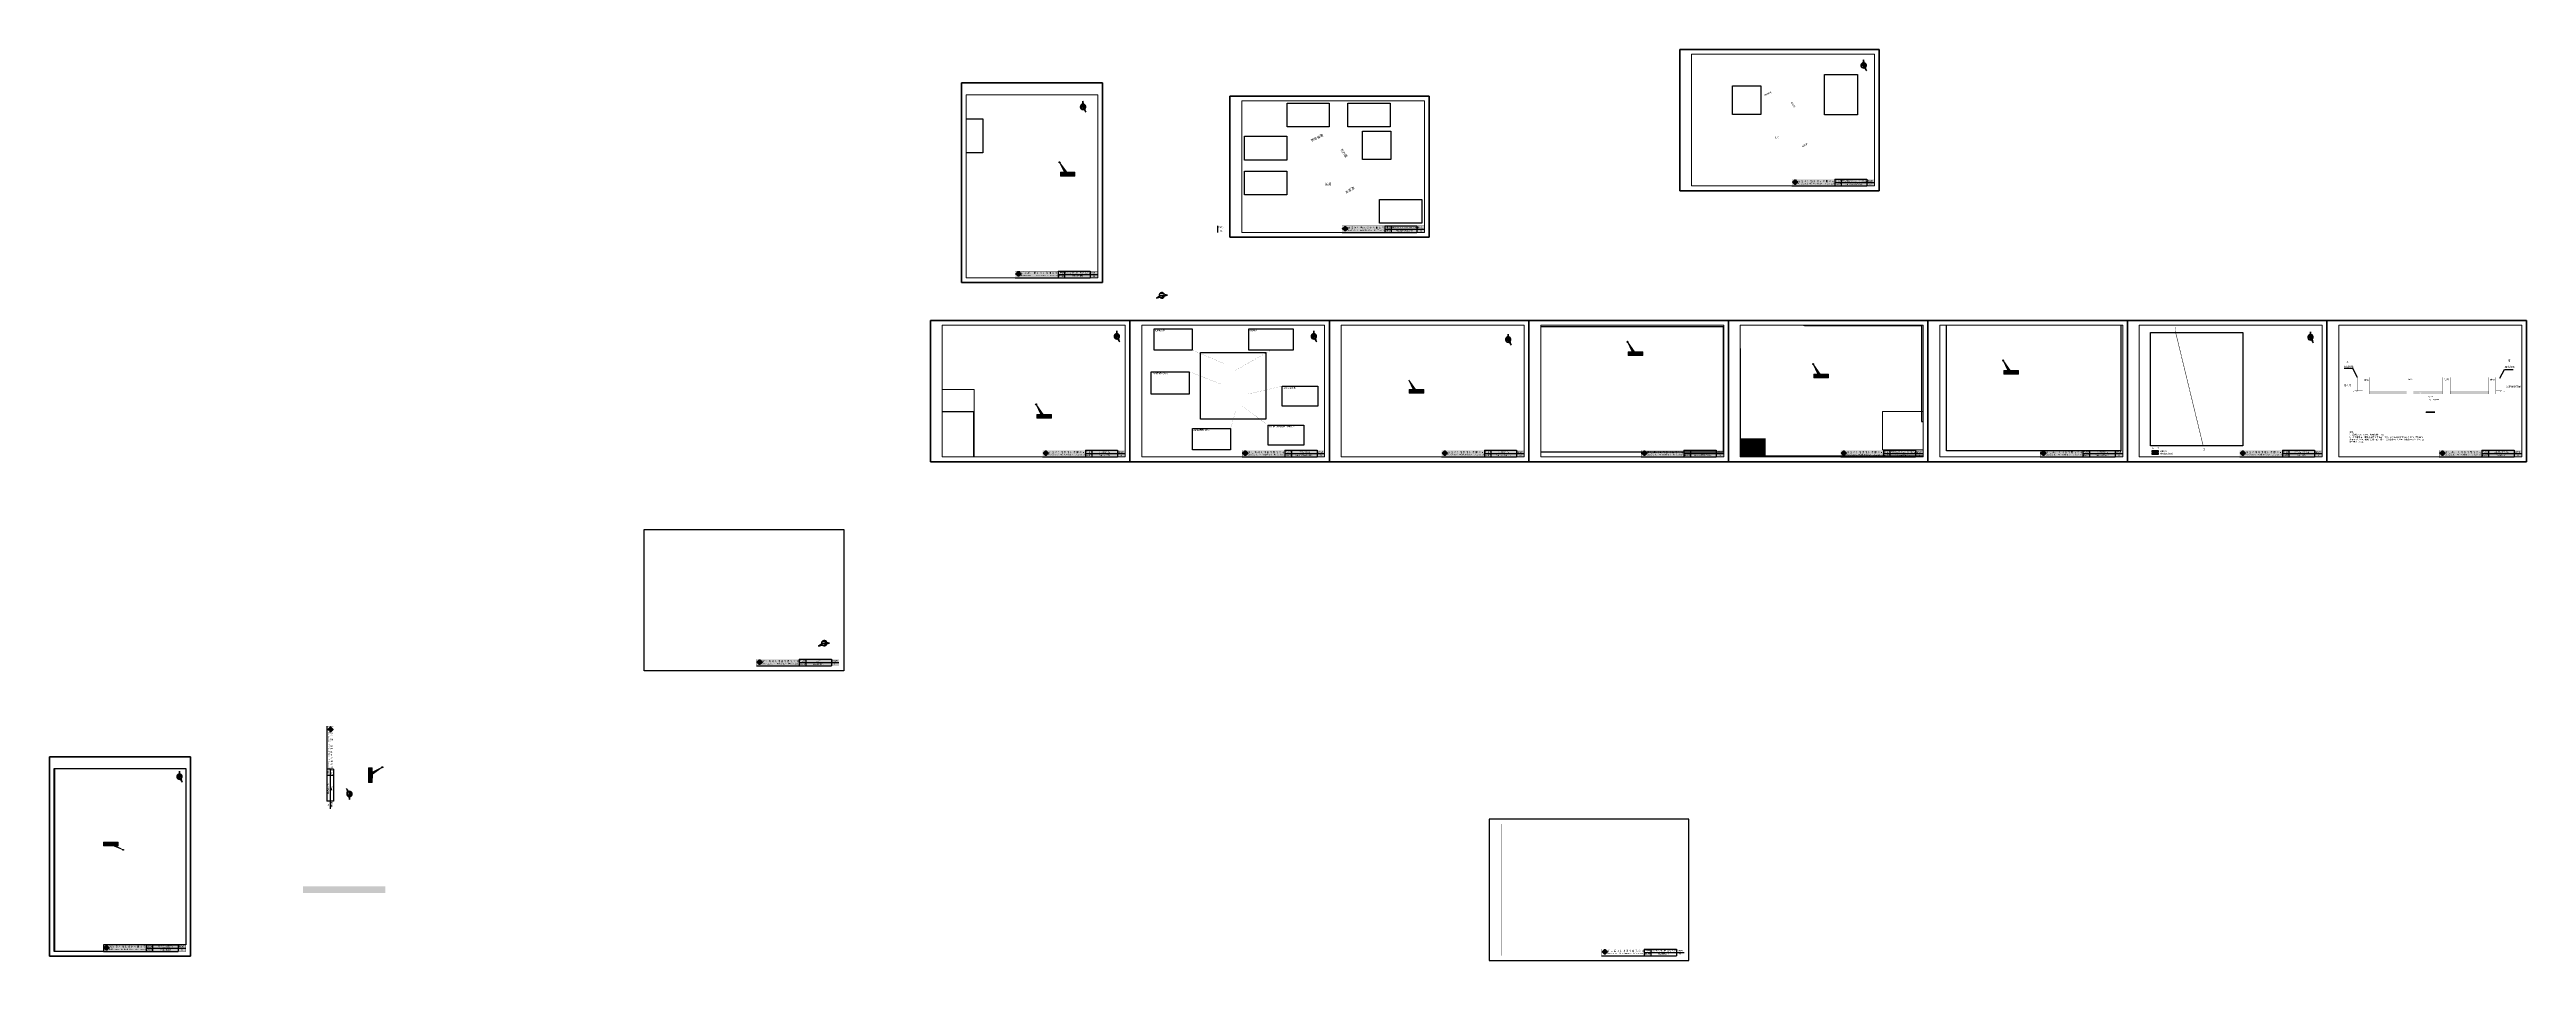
# Paper-space layout '布局1' of a CAD drawing. Header units: millimetres. Extents: x 366 to 888, y -88 to 103.
# The model-space entities are those that its viewports show. They can reach past a viewport. Long polylines and large blocks are cut down to what shows.
import ezdxf
from ezdxf.enums import TextEntityAlignment as Align

# ---------------------------------------------------------------- set-up
doc = ezdxf.new("R2010")
doc.units = ezdxf.units.MM
doc.header["$LTSCALE"] = 10
for name, color, linetype in [('DIM_SYMB', 3, 'Continuous'), ('G-图框', 93, 'Continuous'), ('单元用地范围', 1, 'Continuous'), ('标准图框-桐乡水利', 7, 'Continuous'), ('标准图框-禹川', 7, 'Continuous'), ('水保', 7, 'Continuous'), ('红线层', 1, 'Continuous'), ('高架', 7, 'Continuous')]:
    doc.layers.add(name, color=color, linetype=linetype)
doc.layers.add('PUB_TEXT', color=7, linetype='Continuous', lineweight=15)
doc.layers.add('不打印', color=7, linetype='Continuous', plot=False)
doc.styles.add('-仿宋_GB2312', font='仿宋_GB2312.ttf', dxfattribs={"width": 0.8})
doc.styles.add('_TCH_DIM', font='SIMPLEX', dxfattribs={"bigfont": 'GBCBIG'})
doc.styles.add('HT', font='')
doc.styles.get("Standard").update_dxf_attribs({"font": 'arial.ttf'})
doc.styles.add('仿宋', font='仿宋_GB2312.ttf', dxfattribs={"width": 0.7})
doc.styles.add('图框-仿宋-宽体', font='')
doc.styles.get('HT').set_extended_font_data('SimHei')
doc.styles.get('图框-仿宋-宽体').set_extended_font_data('FangSong')
picture_1 = doc.add_image_def('image10.jpg', size_in_pixel=(4000, 2250))
picture_2 = doc.add_image_def('image11.jpg', size_in_pixel=(4000, 2250))
picture_3 = doc.add_image_def('image12.png', size_in_pixel=(1688, 932))
picture_4 = doc.add_image_def('image13.jpg', size_in_pixel=(4000, 2250))
picture_5 = doc.add_image_def('image14.jpg', size_in_pixel=(4000, 2250))
picture_6 = doc.add_image_def('image15.png', size_in_pixel=(660, 371))
picture_7 = doc.add_image_def('image16.png', size_in_pixel=(1369, 770))
picture_8 = doc.add_image_def('image17.png', size_in_pixel=(660, 371))
picture_9 = doc.add_image_def('image18.png', size_in_pixel=(660, 371))
picture_10 = doc.add_image_def('image19.png', size_in_pixel=(660, 371))
picture_11 = doc.add_image_def('image20.png', size_in_pixel=(1369, 770))
picture_12 = doc.add_image_def('image1.jpg', size_in_pixel=(3307, 2339))
picture_13 = doc.add_image_def('image3.jpg', size_in_pixel=(5106, 3512))
picture_14 = doc.add_image_def('image4.png', size_in_pixel=(1584, 2258))
picture_15 = doc.add_image_def('image5.png', size_in_pixel=(9925, 7017))
picture_16 = doc.add_image_def('image6.png', size_in_pixel=(9925, 7017))
picture_17 = doc.add_image_def('image8.png', size_in_pixel=(899, 909))
picture_18 = doc.add_image_def('image9.png', size_in_pixel=(638, 783))

# ---------------------------------------------------------------- blocks, each defined once
blk = doc.blocks.new('A$C43BB4A67')
at = {"layer": 'G-图框', "color": 7}
for p, q in [((7968, 33053), (3035, 11903)), ((13568, 12070), (7968, 33053)), ((8294, 12476), (7968, 33053)), ((8294, 12476), (16720, 260)), ((16720, 260), (13943, 10666))]:
    blk.add_line(p, q, dxfattribs=at)
for major_axis, start_param, end_param in [((8228, 248), 1.81790632, 7.57815959), ((7817, 234), 1.84754985, 7.5489243), ((6994, 211), 1.91875671, 7.47725146)]:
    blk.add_ellipse((8229, 16592), major_axis=major_axis, ratio=0.99999999, start_param=start_param, end_param=end_param, dxfattribs=at)
blk = doc.blocks.new('A$C7AC97F6F')
at = {"true_color": 0x00397b}
blk.add_hatch(color=156, dxfattribs=at).paths.add_polyline_path([(19, 29), (15, 29), (0, 15), (0, 14), (15, 0), (19, 0), (24, 5), (24, 5), (18, 5), (17, 4), (16, 4), (6, 14), (6, 15), (16, 25), (17, 25), (18, 24), (24, 24), (24, 24)])
at = {"true_color": 0xfaa936}
h = blk.add_hatch(color=40, dxfattribs=at)
h.paths.add_polyline_path([(26, 22), (13, 22), (12, 21), (18, 21), (19, 21), (19, 20), (12, 20), (12, 19), (12, 16), (12, 16), (19, 16), (19, 14), (12, 14), (12, 14), (12, 8), (13, 7), (13, 13), (13, 13), (19, 13), (19, 11), (15, 11), (15, 11), (15, 10), (15, 10), (23, 10), (23, 9), (23, 9), (23, 9), (24, 9), (24, 12), (23, 12), (23, 12), (23, 12), (23, 11), (20, 11), (20, 13), (25, 13), (25, 13), (25, 7), (25, 7), (26, 7), (34, 14), (34, 15)])
h.paths.add_polyline_path([(26, 21), (32, 15), (32, 14), (26, 8), (26, 14), (26, 14), (20, 14), (20, 16), (26, 16), (26, 16), (26, 19), (26, 20), (20, 20), (20, 21), (20, 21)], flags=16)
h.paths.add_polyline_path([(25, 19), (25, 18), (25, 17), (25, 17), (20, 17), (20, 19)], flags=16)
h.paths.add_polyline_path([(19, 19), (19, 17), (13, 17), (13, 17), (13, 18), (13, 19)], flags=16)
at = {"color": 156, "true_color": 0x00397b}
blk.add_lwpolyline([(19, 29), (24, 24), (24, 24), (18, 24), (17, 25), (16, 25), (6, 15), (6, 14), (16, 4), (17, 4), (18, 5), (24, 5), (24, 5), (19, 0), (15, 0), (0, 14), (0, 15), (15, 29)], close=True, dxfattribs=at)
at = {"color": 40, "true_color": 0xfaa936}
for points in [[(12, 8), (12, 14), (12, 14), (19, 14), (19, 16), (12, 16), (12, 16), (12, 19), (12, 20), (19, 20), (19, 21), (18, 21), (12, 21)], [(13, 7), (13, 13), (13, 13), (19, 13), (19, 11), (15, 11), (15, 11), (15, 10), (15, 10), (23, 10), (23, 9), (23, 9), (23, 9), (24, 9), (24, 12), (23, 12), (23, 12), (23, 12), (23, 11), (20, 11), (20, 13), (25, 13), (25, 13), (25, 7), (25, 7), (26, 7), (34, 14), (34, 15), (26, 22), (13, 22)]]:
    blk.add_lwpolyline(points, dxfattribs=at)
for points in [[(13, 17), (13, 18), (13, 19), (19, 19), (19, 17), (13, 17)], [(26, 16), (26, 16), (20, 16), (20, 14), (26, 14), (26, 14), (26, 8), (32, 14), (32, 15), (26, 21), (20, 21), (20, 21), (20, 20), (26, 20), (26, 19)], [(25, 17), (25, 18), (25, 19), (20, 19), (20, 17), (25, 17)]]:
    blk.add_lwpolyline(points, close=True, dxfattribs=at)

msp = doc.modelspace()

# ---------------------------------------------------------------- hatches: boundary and pattern name
at = {"layer": '标准图框-禹川', "true_color": 0xffffff}
h = msp.add_hatch(color=7, dxfattribs=at)
h.dxf.hatch_style = 1
h.paths.add_polyline_path([(3712.26, 2193.5), (3889.73, 2193.5), (3889.73, 2094.36), (3712.26, 2094.36)])
at = {"layer": '标准图框-禹川', "true_color": 0x000000}
h = msp.add_hatch(dxfattribs=at)
h.set_pattern_fill('AR-CONC', color=18, scale=100)
h.set_pattern_definition([(50, (14.58, -6542.05), (182.1847, -15.9391), [19.05, -209.55]), (355, (14.58, -6542.05), (-35.2428, 191.0566), [15.24, -167.64]), (100.451, (29.76, -6543.38), (146.9425, 175.1167), [16.19, -178.09]), (46.1842, (14.58, -6491.25), (271.079, -42.0423), [28.575, -314.325]), (96.6356, (37.17, -6494.75), (237.4042, 247.4256), [24.285, -267.135]), (351.184, (14.58, -6491.25), (237.4046, 247.425), [22.86, -251.46]), (21, (39.98, -6503.95), (151.6149, -102.2655), [19.05, -209.55]), (326, (39.98, -6503.95), (61.802, 184.188), [15.24, -167.64]), (71.4514, (52.62, -6512.47), (213.4165, 81.9229), [16.19, -178.09]), (37.5, (14.58, -6542.05), (3.0886, 84.55504), [0, -165.608, 0, -170.18, 0, -168.275]), (7.5, (14.58, -6542.05), (66.81966, 100.18057), [0, -97.028, 0, -161.798, 0, -64.135]), (327.5, (-42.06, -6542.05), (135.5906, -5.72874), [0, -63.5, 0, -198.12, 0, -262.89]), (317.5, (-67.46, -6542.05), (148.1292, 25.4265), [0, -82.55, 0, -131.572, 0, -186.69])])
h.paths.add_polyline_path([(24041.16, -10034.08), (20129.16, -10034.08), (20129.16, -10334.08), (24041.16, -10334.08)])
h.paths.add_polyline_path([(27816.16, -10034.08), (24737.16, -10034.08), (24737.16, -10334.08), (25475.63, -10334.08), (25355.63, -10214.08), (25595.63, -10214.08), (25475.63, -10334.08), (27816.16, -10334.08)])
h.paths.add_polyline_path([(32695.16, -10034.08), (28623.16, -10034.08), (28623.16, -10334.08), (32695.16, -10334.08)])
h.paths.add_polyline_path([(25331.48, -10201.83), (25646.98, -10201.83), (25646.98, -10023.33), (25331.48, -10023.33)], flags=9)

# ---------------------------------------------------------------- linework, layer by layer
at = {"layer": '水保', "color": 1}
for points in [[(18865.16, -8589.08), (18371.48, -7661.24), (17460.44, -7649.72)], [(33855.16, -8689.14), (34348.84, -7761.3), (35259.88, -7749.78)]]:
    msp.add_lwpolyline(points, dxfattribs=at)
at = {"layer": '水保', "color": 1, "lineweight": -3, "const_width": 15}
for points in [[(18865.16, -10034.08), (18865.16, -8589.08)], [(33855.16, -10034.08), (33855.16, -8689.14)]]:
    msp.add_lwpolyline(points, dxfattribs=at)
at = {"layer": '水保', "color": 18, "lineweight": -3, "true_color": 0x000000, "const_width": 15}
for points in [[(19405.16, -10334.08), (19405.16, -8589.08)], [(20129.16, -10334.08), (20129.16, -8589.08)], [(24041.16, -10334.08), (24041.16, -8589.08)], [(24737.16, -10334.08), (24737.16, -8589.08)], [(27816.16, -10334.08), (27816.16, -8589.08)], [(28623.16, -10334.08), (28623.16, -8589.08)], [(32695.16, -10334.08), (32695.16, -8589.08)], [(33418.16, -10334.08), (33418.16, -8589.08)]]:
    msp.add_lwpolyline(points, dxfattribs=at)
at = {"layer": '水保', "color": 6, "const_width": 10}
for points in [[(18561.53, -9934.08), (19405.16, -9934.08)], [(33418.16, -9934.08), (34060.5, -9934.08)]]:
    msp.add_lwpolyline(points, dxfattribs=at)
at = {"layer": '水保', "color": 18, "true_color": 0x000000, "const_width": 10}
for points in [[(19405.16, -9994.08), (20129.16, -9994.08)], [(24041.16, -9994.08), (24737.16, -9994.08)], [(27816.16, -9994.08), (28623.16, -9994.08)], [(32695.16, -9994.08), (33418.16, -9994.08)], [(18865.16, -10034.08), (18217.08, -10094.08)], [(33855.16, -10034.08), (34505.33, -10094.08)], [(17717.9, -10094.08), (18217.08, -10094.08)], [(34505.33, -10094.08), (35222.71, -10094.08)]]:
    msp.add_lwpolyline(points, dxfattribs=at)
at = {"layer": '水保', "color": 3, "const_width": 10}
for points in [[(18865.16, -10034.08), (19405.16, -10034.08)], [(20129.16, -10034.08), (24041.16, -10034.08)], [(24737.16, -10034.08), (27816.16, -10034.08)], [(28623.16, -10034.08), (32695.16, -10034.08)], [(33418.16, -10034.08), (33855.16, -10034.08)]]:
    msp.add_lwpolyline(points, dxfattribs=at)
at = {"layer": '水保', "color": 5, "const_width": 10}
for points in [[(19405.16, -11074.08), (19405.16, -10334.08)], [(19405.16, -10334.08), (33418.16, -10334.08)], [(33418.16, -11074.08), (33418.16, -10334.08)], [(19405.16, -11074.08), (33418.16, -11074.08)]]:
    msp.add_lwpolyline(points, dxfattribs=at)

# ---------------------------------------------------------------- texts
at = {"layer": '水保', "color": 1, "char_height": 180, "width": 1480.4878, "attachment_point": 1, "rotation": 359.25163, "style": '_TCH_DIM'}
for s, insert in [('{\\fFangSong_GB2312|b0|i0|c134|p49;南}', (34701.25, -6731.35)), ('{\\fFangSong_GB2312|b0|i0|c134|p49;北}', (17679.96, -6893.3)), ('{\\fFangSong_GB2312|b0|i0|c134|p49;用地红线}', (17453.48, -7354.04)), ('{\\fFangSong_GB2312|b0|i0|c134|p49;用地红线}', (34365.35, -7397.37))]:
    msp.add_mtext(s, dxfattribs=dict(at, insert=insert))
at = {"layer": '水保', "color": 0, "style": '_TCH_DIM'}
for s, insert, char_height, attachment_point, rotation in [('{\\fFangSong_GB2312|b0|i0|c134|p49;住宅}', (27984, -8734.92), 180, 1, 359.25163), ('{\\fFangSong_GB2312|b0|i0|c134|p49;住宅}', (24159.35, -8743.2), 180, 1, 359.25163), ('{\\fFangSong_GB2312|b0|i0|c134|p49;住宅}', (32809.99, -8745.1), 180, 1, 359.25163), ('{\\fFangSong_GB2312|b0|i0|c134|p49;住宅}', (19552.38, -8778.05), 180, 1, 359.25163), ('{\\fFangSong_GB2312|b0|i0|c134|p49;胜利路}', (17431.08, -9326), 180, 1, 359.25163), ('{\\fFangSong_GB2312|b0|i0|c134|p49;沈家桥港河岸}', (34511.98, -9467.83), 180, 1, 359.25163), ('{\\fFangSong_GB2312|b1|i0|c134|p49;地下车库}', (26792.27, -10578.29), 90, 3, 0.74837), ('{\\fFangSong_GB2312|b0|i0|c134|p49;地下一层底板标高}', (27458.35, -10881.99), 90, 3, 0.74837)]:
    msp.add_mtext(s, dxfattribs=dict(at, insert=insert, char_height=char_height, attachment_point=attachment_point, rotation=rotation))

# ---------------------------------------------------------------- pictures from other files: only their frames are drawn
image = msp.add_image(picture_12, insert=(3175.66, 1655.5), size_in_units=(503.99, 356.46))
image.set_boundary_path([(131.14, 86.68), (3177.3, 2148.83)])
at = {"layer": '标准图框-禹川'}
image = msp.add_image(picture_16, insert=(3734.66, 2110.6), size_in_units=(760.46, 537.64), dxfattribs=at)
image.set_boundary_path([(3909.96, 480.18), (9562.9, 480.18), (9562.9, 5123.03), (9681.28, 5123.03), (9681.28, 6802.14), (1855.14, 6802.14), (1855.14, 5979.92), (815.52, 5979.92), (815.52, 1599.3), (727.8, 1599.3), (727.8, 457.95), (3603.86, 457.95), (3909.96, 480.18)])
image = msp.add_image(picture_15, insert=(4025.36, 1684.16), size_in_units=(336.11, 237.63), dxfattribs=at)
image.set_boundary_path([(3956.56, 473.3), (9674.2, 473.3), (9674.2, 6814.3), (932.8, 6814.3), (932.8, 428.4), (3956.56, 473.3)])
image = msp.add_image(picture_13, insert=(2765.56, 1691.33), size_in_units=(308.43, 212.14), dxfattribs=at)
image.dxf.flags = 7
image = msp.add_image(picture_14, insert=(2462.56, 1672), size_in_units=(37.1, 52.88), rotation=0, dxfattribs=at)
image.dxf.flags = 7
at = {"layer": '标准图框-禹川', "color": 18, "true_color": 0x000000}
image = msp.add_image(picture_18, insert=(3618.06, 971.74), size_in_units=(228.26, 280.14), dxfattribs=at)
image.dxf.flags = 7
image = msp.add_image(picture_17, insert=(2980.35, 974.52), size_in_units=(195.97, 198.15), dxfattribs=at)
image.dxf.flags = 7

psp = doc.layouts.new('布局1')

# ---------------------------------------------------------------- hatches: boundary and pattern name
for points in [[(579.27, 76.57), (579.27, 77.36), (580.11, 77.36), (579.1, 79.46), (580.6, 77.36), (582.32, 77.36), (582.32, 76.57)], [(698.81, 38.81), (698.81, 39.59), (699.66, 39.59), (698.65, 41.69), (700.14, 39.6), (701.87, 39.59), (701.87, 38.81)], [(737.89, 34.13), (737.89, 34.91), (738.74, 34.92), (737.73, 37.01), (739.22, 34.92), (740.94, 34.91), (740.94, 34.13)], [(777.9, 34.89), (777.9, 35.68), (778.74, 35.68), (777.73, 37.77), (779.22, 35.68), (780.95, 35.68), (780.95, 34.89)], [(652.71, 30.88), (652.71, 31.66), (653.55, 31.66), (652.64, 33.63), (654.03, 31.67), (655.76, 31.66), (655.76, 30.88)], [(574.32, 25.66), (574.32, 26.44), (575.17, 26.44), (574.16, 28.54), (575.65, 26.44), (577.38, 26.44), (577.38, 25.66)], [(433.64, -47.96), (434.42, -47.96), (434.42, -48.81), (436.52, -47.8), (434.43, -49.29), (434.42, -51.01), (433.64, -51.01)], [(377.86, -64.34), (377.86, -63.55), (378.7, -63.55), (378.94, -63.55), (379.18, -63.55), (380.91, -63.55), (380.91, -64.34), (380.4, -64.34), (381.96, -65.18), (379.88, -64.34)]]:
    psp.add_hatch(color=2).paths.add_polyline_path(points)
at = {"true_color": 0xffffff}
h = psp.add_hatch(color=7, dxfattribs=at)
h.dxf.hatch_style = 1
h.paths.add_polyline_path([(733.28, 75.89), (750.65, 75.89), (750.65, 74.49), (733.28, 74.49)])
h = psp.add_hatch(color=7, dxfattribs=at)
h.dxf.hatch_style = 1
h.paths.add_polyline_path([(638.56, 66.1), (655.93, 66.1), (655.93, 64.7), (638.56, 64.7)])
h = psp.add_hatch(color=7, dxfattribs=at)
h.dxf.hatch_style = 1
h.paths.add_polyline_path([(569.77, 56.58), (587.14, 56.58), (587.14, 55.18), (569.77, 55.18)])
h = psp.add_hatch(color=7, dxfattribs=at)
h.dxf.hatch_style = 1
h.paths.add_polyline_path([(575.53, 18.87), (592.9, 18.87), (592.9, 17.47), (575.53, 17.47)])
h = psp.add_hatch(color=7, dxfattribs=at)
h.dxf.hatch_style = 1
h.paths.add_polyline_path([(617.53, 18.87), (634.9, 18.87), (634.9, 17.47), (617.53, 17.47)])
h = psp.add_hatch(color=7, dxfattribs=at)
h.dxf.hatch_style = 1
h.paths.add_polyline_path([(659.53, 18.87), (676.9, 18.87), (676.9, 17.47), (659.53, 17.47)])
h = psp.add_hatch(color=7, dxfattribs=at)
h.dxf.hatch_style = 1
h.paths.add_polyline_path([(701.53, 18.87), (718.9, 18.87), (718.9, 17.47), (701.53, 17.47)])
h = psp.add_hatch(color=7, dxfattribs=at)
h.dxf.hatch_style = 1
h.paths.add_polyline_path([(743.53, 18.87), (760.9, 18.87), (760.9, 17.47), (743.53, 17.47)])
h = psp.add_hatch(color=7, dxfattribs=at)
h.dxf.hatch_style = 1
h.paths.add_polyline_path([(785.53, 18.87), (802.9, 18.87), (802.9, 17.47), (785.53, 17.47)])
h = psp.add_hatch(color=7, dxfattribs=at)
h.dxf.hatch_style = 1
h.paths.add_polyline_path([(827.53, 18.87), (844.9, 18.87), (844.9, 17.47), (827.53, 17.47)])
h = psp.add_hatch(color=7, dxfattribs=at)
h.dxf.hatch_style = 1
h.paths.add_polyline_path([(869.53, 18.87), (886.9, 18.87), (886.9, 17.47), (869.53, 17.47)])
h = psp.add_hatch(color=7, dxfattribs=at)
h.dxf.hatch_style = 1
h.paths.add_polyline_path([(515.29, -25.1), (532.66, -25.1), (532.66, -26.5), (515.29, -26.5)])
h = psp.add_hatch(color=7, dxfattribs=at)
h.dxf.hatch_style = 1
h.paths.add_polyline_path([(419.8, -72.88), (437.17, -72.88), (437.17, -74.28), (419.8, -74.28)])
h = psp.add_hatch(color=7, dxfattribs=at)
h.dxf.hatch_style = 1
h.paths.add_polyline_path([(377.8, -85.18), (395.17, -85.18), (395.17, -86.58), (377.8, -86.58)])
at = {"layer": '高架'}
h = psp.add_hatch(color=6, dxfattribs=at)
edge = h.paths.add_edge_path()
edge.add_arc((579.1, 79.46), 0.113, 0, 360)
h = psp.add_hatch(color=6, dxfattribs=at)
edge = h.paths.add_edge_path()
edge.add_arc((698.65, 41.69), 0.113, 0, 360)
h = psp.add_hatch(color=6, dxfattribs=at)
edge = h.paths.add_edge_path()
edge.add_arc((737.73, 37.01), 0.113, 0, 360)
h = psp.add_hatch(color=6, dxfattribs=at)
edge = h.paths.add_edge_path()
edge.add_arc((777.73, 37.77), 0.113, 0, 360)
h = psp.add_hatch(color=6, dxfattribs=at)
edge = h.paths.add_edge_path()
edge.add_arc((574.16, 28.54), 0.113, 0, 360)
h = psp.add_hatch(color=6, dxfattribs=at)
edge = h.paths.add_edge_path()
edge.add_arc((436.52, -47.8), 0.113, 0, 360)
h = psp.add_hatch(color=6, dxfattribs=at)
edge = h.paths.add_edge_path()
edge.add_arc((381.96, -65.18), 0.0908, 0, 360)

# ---------------------------------------------------------------- linework, layer by layer
at = {"color": 1, "lineweight": 20}
for points in [[(579.27, 76.57), (579.27, 77.36), (580.11, 77.36), (579.1, 79.46), (580.6, 77.36), (582.32, 77.36), (582.32, 76.57), (579.27, 76.57)], [(698.81, 38.81), (698.81, 39.59), (699.66, 39.59), (698.65, 41.69), (700.14, 39.6), (701.87, 39.59), (701.87, 38.81), (698.81, 38.81)], [(737.89, 34.13), (737.89, 34.91), (738.74, 34.92), (737.73, 37.01), (739.22, 34.92), (740.94, 34.91), (740.94, 34.13), (737.89, 34.13)], [(777.9, 34.89), (777.9, 35.68), (778.74, 35.68), (777.73, 37.77), (779.22, 35.68), (780.95, 35.68), (780.95, 34.89), (777.9, 34.89)], [(652.71, 30.88), (652.71, 31.66), (653.55, 31.66), (652.64, 33.63), (654.03, 31.67), (655.76, 31.66), (655.76, 30.88), (652.71, 30.88)], [(574.32, 25.66), (574.32, 26.44), (575.17, 26.44), (574.16, 28.54), (575.65, 26.44), (577.38, 26.44), (577.38, 25.66), (574.32, 25.66)], [(433.64, -47.96), (434.42, -47.96), (434.42, -48.81), (436.52, -47.8), (434.43, -49.29), (434.42, -51.01), (433.64, -51.01), (433.64, -47.96)], [(377.86, -64.34), (377.86, -63.55), (378.7, -63.55), (379.18, -63.55), (380.91, -63.55), (380.91, -64.34), (379.88, -64.34), (381.96, -65.18), (380.4, -64.34), (377.86, -64.34)]]:
    psp.add_lwpolyline(points, close=True, dxfattribs=at)
at = {"layer": 'DIM_SYMB', "color": 18, "true_color": 0x000000, "const_width": 0.07}
psp.add_lwpolyline([(866.75, 27.01), (868.64, 27.01)], dxfattribs=at)
at = {"layer": 'DIM_SYMB', "color": 18, "true_color": 0x000000}
psp.add_lwpolyline([(866.75, 26.87), (868.64, 26.87)], dxfattribs=at)
at = {"layer": '不打印'}
for points in [[(709.65, 73.49), (751.65, 73.49), (751.65, 103.19), (709.65, 103.19), (709.65, 73.49)], [(614.93, 63.7), (656.93, 63.7), (656.93, 93.4), (614.93, 93.4), (614.93, 63.7)], [(593.9, 16.47), (635.9, 16.47), (635.9, 46.17), (593.9, 46.17), (593.9, 16.47)], [(635.9, 16.47), (677.9, 16.47), (677.9, 46.17), (635.9, 46.17), (635.9, 16.47)], [(677.9, 16.47), (719.9, 16.47), (719.9, 46.17), (677.9, 46.17), (677.9, 16.47)], [(719.9, 16.47), (761.9, 16.47), (761.9, 46.17), (719.9, 46.17), (719.9, 16.47)], [(761.9, 16.47), (803.9, 16.47), (803.9, 46.17), (761.9, 46.17), (761.9, 16.47)], [(803.9, 16.47), (845.9, 16.47), (845.9, 46.17), (803.9, 46.17), (803.9, 16.47)], [(845.9, 16.47), (887.9, 16.47), (887.9, 46.17), (845.9, 46.17), (845.9, 16.47)]]:
    psp.add_lwpolyline(points, dxfattribs=at)
for points in [[(709.65, 73.49), (751.65, 73.49), (751.65, 103.19), (709.65, 103.19), (709.65, 73.49)], [(558.44, 96.18), (558.44, 54.18), (588.14, 54.18), (588.14, 96.18), (558.44, 96.18)], [(614.93, 63.7), (656.93, 63.7), (656.93, 93.4), (614.93, 93.4), (614.93, 63.7)], [(551.9, 16.47), (593.9, 16.47), (593.9, 46.17), (551.9, 46.17), (551.9, 16.47)], [(593.9, 16.47), (635.9, 16.47), (635.9, 46.17), (593.9, 46.17), (593.9, 16.47)], [(635.9, 16.47), (677.9, 16.47), (677.9, 46.17), (635.9, 46.17), (635.9, 16.47)], [(677.9, 16.47), (719.9, 16.47), (719.9, 46.17), (677.9, 46.17), (677.9, 16.47)], [(719.9, 16.47), (761.9, 16.47), (761.9, 46.17), (719.9, 46.17), (719.9, 16.47)], [(761.9, 16.47), (803.9, 16.47), (803.9, 46.17), (761.9, 46.17), (761.9, 16.47)], [(803.9, 16.47), (845.9, 16.47), (845.9, 46.17), (803.9, 46.17), (803.9, 16.47)], [(845.9, 16.47), (887.9, 16.47), (887.9, 46.17), (845.9, 46.17), (845.9, 16.47)], [(366.47, -45.58), (366.47, -87.58), (396.17, -87.58), (396.17, -45.58), (366.47, -45.58)], [(669.55, -88.45), (711.55, -88.45), (711.55, -58.75), (669.55, -58.75), (669.55, -88.45)]]:
    psp.add_lwpolyline(points, close=True, dxfattribs=at)
at = {"layer": '不打印', "color": 18, "true_color": 0x000000}
for points in [[(709.65, 103.19), (751.65, 103.19), (751.65, 73.49), (709.65, 73.49)], [(588.14, 96.18), (588.14, 54.18), (558.44, 54.18), (558.44, 96.18)], [(614.93, 93.4), (656.93, 93.4), (656.93, 63.7), (614.93, 63.7)], [(551.9, 46.17), (593.9, 46.17), (593.9, 16.47), (551.9, 16.47)], [(593.9, 46.17), (635.9, 46.17), (635.9, 16.47), (593.9, 16.47)], [(635.9, 46.17), (677.9, 46.17), (677.9, 16.47), (635.9, 16.47)], [(677.9, 46.17), (719.9, 46.17), (719.9, 16.47), (677.9, 16.47)], [(719.9, 46.17), (761.9, 46.17), (761.9, 16.47), (719.9, 16.47)], [(761.9, 46.17), (803.9, 46.17), (803.9, 16.47), (761.9, 16.47)], [(803.9, 46.17), (845.9, 46.17), (845.9, 16.47), (803.9, 16.47)], [(845.9, 46.17), (887.9, 46.17), (887.9, 16.47), (845.9, 16.47)], [(491.66, 2.2), (533.66, 2.2), (533.66, -27.5), (491.66, -27.5)], [(396.17, -45.58), (396.17, -87.58), (366.47, -87.58), (366.47, -45.58)]]:
    psp.add_lwpolyline(points, close=True, dxfattribs=at)
at = {"layer": '单元用地范围', "linetype": 'Continuous', "ltscale": 0.00025, "const_width": 0.1}
psp.add_lwpolyline([(809.07, 18.66), (810.37, 18.66)], dxfattribs=at)
at = {"layer": '标准图框-桐乡水利', "const_width": 0.06}
for points in [[(712.15, 74.49), (750.65, 74.49), (750.65, 102.19), (712.15, 102.19)], [(559.44, 93.68), (559.44, 55.18), (587.14, 55.18), (587.14, 93.68)], [(617.43, 64.7), (655.93, 64.7), (655.93, 92.4), (617.43, 92.4)], [(554.4, 17.47), (592.9, 17.47), (592.9, 45.17), (554.4, 45.17)], [(596.4, 17.47), (634.9, 17.47), (634.9, 45.17), (596.4, 45.17)], [(638.4, 17.47), (676.9, 17.47), (676.9, 45.17), (638.4, 45.17)], [(680.4, 17.47), (718.9, 17.47), (718.9, 45.17), (680.4, 45.17)], [(722.4, 17.47), (760.9, 17.47), (760.9, 45.17), (722.4, 45.17)], [(764.4, 17.47), (802.9, 17.47), (802.9, 45.17), (764.4, 45.17)], [(806.4, 17.47), (844.9, 17.47), (844.9, 45.17), (806.4, 45.17)], [(848.4, 17.47), (886.9, 17.47), (886.9, 45.17), (848.4, 45.17)], [(367.47, -48.08), (367.47, -86.58), (395.17, -86.58), (395.17, -48.08)], [(672.05, -87.45), (710.55, -87.45), (710.55, -59.75), (672.05, -59.75)]]:
    psp.add_lwpolyline(points, close=True, dxfattribs=at)
at = {"layer": '标准图框-桐乡水利', "const_width": 0.04}
for points in [[(733.28, 74.49), (733.28, 75.89), (750.65, 75.89)], [(638.56, 64.7), (638.56, 66.1), (655.93, 66.1)], [(569.77, 55.18), (569.77, 56.58), (587.14, 56.58)], [(575.53, 17.47), (575.53, 18.87), (592.9, 18.87)], [(617.53, 17.47), (617.53, 18.87), (634.9, 18.87)], [(659.53, 17.47), (659.53, 18.87), (676.9, 18.87)], [(701.53, 17.47), (701.53, 18.87), (718.9, 18.87)], [(743.53, 17.47), (743.53, 18.87), (760.9, 18.87)], [(785.53, 17.47), (785.53, 18.87), (802.9, 18.87)], [(827.53, 17.47), (827.53, 18.87), (844.9, 18.87)], [(869.53, 17.47), (869.53, 18.87), (886.9, 18.87)], [(515.29, -26.5), (515.29, -25.1), (532.66, -25.1)], [(424.82, -39.18), (426.22, -39.18), (426.22, -56.55)], [(377.8, -86.58), (377.8, -85.18), (395.17, -85.18)], [(693.18, -87.45), (693.18, -86.05), (710.55, -86.05)]]:
    psp.add_lwpolyline(points, dxfattribs=at)
at = {"layer": '标准图框-桐乡水利'}
for points in [[(733.28, 74.49), (749.05, 74.49)], [(742.28, 75.89), (749.05, 75.89)], [(742.28, 75.89), (749.05, 75.89)], [(742.28, 75.89), (742.28, 74.49)], [(742.28, 75.19), (749.05, 75.19)], [(742.28, 75.19), (750.65, 75.19)], [(743.65, 75.89), (743.65, 74.49)], [(749.05, 75.89), (749.05, 74.49)], [(612.33, 66.1), (612.33, 64.7)], [(638.56, 64.7), (654.33, 64.7)], [(647.56, 66.1), (654.33, 66.1)], [(647.56, 66.1), (654.33, 66.1)], [(647.56, 66.1), (647.56, 64.7)], [(647.56, 65.4), (654.33, 65.4)], [(647.56, 65.4), (655.93, 65.4)], [(648.93, 66.1), (648.93, 64.7)], [(654.33, 66.1), (654.33, 64.7)], [(569.77, 55.18), (585.54, 55.18)], [(578.77, 56.58), (585.54, 56.58)], [(578.77, 56.58), (585.54, 56.58)], [(578.77, 56.58), (578.77, 55.18)], [(578.77, 55.88), (585.54, 55.88)], [(578.77, 55.88), (587.14, 55.88)], [(580.14, 56.58), (580.14, 55.18)], [(585.54, 56.58), (585.54, 55.18)], [(575.53, 17.47), (591.3, 17.47)], [(584.53, 18.87), (591.3, 18.87)], [(584.53, 18.87), (591.3, 18.87)], [(584.53, 18.87), (584.53, 17.47)], [(584.53, 18.17), (591.3, 18.17)], [(584.53, 18.17), (592.9, 18.17)], [(585.9, 18.87), (585.9, 17.47)], [(591.3, 18.87), (591.3, 17.47)], [(617.53, 17.47), (633.3, 17.47)], [(626.53, 18.87), (633.3, 18.87)], [(626.53, 18.87), (633.3, 18.87)], [(626.53, 18.87), (626.53, 17.47)], [(626.53, 18.17), (633.3, 18.17)], [(626.53, 18.17), (634.9, 18.17)], [(627.9, 18.87), (627.9, 17.47)], [(633.3, 18.87), (633.3, 17.47)], [(659.53, 17.47), (675.3, 17.47)], [(668.53, 18.87), (675.3, 18.87)], [(668.53, 18.87), (675.3, 18.87)], [(668.53, 18.87), (668.53, 17.47)], [(668.53, 18.17), (675.3, 18.17)], [(668.53, 18.17), (676.9, 18.17)], [(669.9, 18.87), (669.9, 17.47)], [(675.3, 18.87), (675.3, 17.47)], [(701.53, 17.47), (717.3, 17.47)], [(710.53, 18.87), (717.3, 18.87)], [(710.53, 18.87), (717.3, 18.87)], [(710.53, 18.87), (710.53, 17.47)], [(710.53, 18.17), (717.3, 18.17)], [(710.53, 18.17), (718.9, 18.17)], [(711.9, 18.87), (711.9, 17.47)], [(717.3, 18.87), (717.3, 17.47)], [(743.53, 17.47), (759.3, 17.47)], [(752.53, 18.87), (759.3, 18.87)], [(752.53, 18.87), (759.3, 18.87)], [(752.53, 18.87), (752.53, 17.47)], [(752.53, 18.17), (759.3, 18.17)], [(752.53, 18.17), (760.9, 18.17)], [(753.9, 18.87), (753.9, 17.47)], [(759.3, 18.87), (759.3, 17.47)], [(785.53, 17.47), (801.3, 17.47)], [(794.53, 18.87), (794.53, 17.47)], [(794.53, 18.17), (801.3, 18.17)], [(794.53, 18.17), (802.9, 18.17)], [(795.9, 18.87), (795.9, 17.47)], [(801.3, 18.87), (801.3, 17.47)], [(827.53, 17.47), (843.3, 17.47)], [(836.53, 18.87), (843.3, 18.87)], [(836.53, 18.87), (843.3, 18.87)], [(836.53, 18.87), (836.53, 17.47)], [(836.53, 18.17), (843.3, 18.17)], [(836.53, 18.17), (844.9, 18.17)], [(837.9, 18.87), (837.9, 17.47)], [(843.3, 18.87), (843.3, 17.47)], [(869.53, 17.47), (885.3, 17.47)], [(878.53, 18.87), (885.3, 18.87)], [(878.53, 18.87), (885.3, 18.87)], [(878.53, 18.87), (878.53, 17.47)], [(878.53, 18.17), (885.3, 18.17)], [(878.53, 18.17), (886.9, 18.17)], [(879.9, 18.87), (879.9, 17.47)], [(885.3, 18.87), (885.3, 17.47)], [(524.29, -25.1), (531.06, -25.1)], [(524.29, -25.1), (531.06, -25.1)], [(524.29, -25.1), (524.29, -26.5)], [(524.29, -25.8), (531.06, -25.8)], [(524.29, -25.8), (532.66, -25.8)], [(525.66, -25.1), (525.66, -26.5)], [(531.06, -25.1), (531.06, -26.5)], [(515.29, -26.5), (531.06, -26.5)], [(424.82, -39.18), (424.82, -54.95)], [(426.22, -48.18), (424.82, -48.18)], [(426.22, -49.55), (424.82, -49.55)], [(425.52, -48.18), (425.52, -54.95)], [(425.52, -48.18), (425.52, -56.55)], [(426.22, -48.18), (426.22, -54.95)], [(426.22, -48.18), (426.22, -54.95)], [(426.22, -54.95), (424.82, -54.95)], [(377.8, -86.58), (393.57, -86.58)], [(386.8, -85.18), (393.57, -85.18)], [(386.8, -85.18), (393.57, -85.18)], [(386.8, -85.18), (386.8, -86.58)], [(386.8, -85.88), (393.57, -85.88)], [(386.8, -85.88), (395.17, -85.88)], [(388.17, -85.18), (388.17, -86.58)], [(393.57, -85.18), (393.57, -86.58)], [(693.18, -87.45), (708.95, -87.45)], [(702.18, -86.05), (708.95, -86.05)], [(702.18, -86.05), (708.95, -86.05)], [(702.18, -86.05), (702.18, -87.45)], [(702.18, -86.75), (708.95, -86.75)], [(702.18, -86.75), (710.55, -86.75)], [(703.55, -86.05), (703.55, -87.45)], [(708.95, -86.05), (708.95, -87.45)]]:
    psp.add_lwpolyline(points, dxfattribs=at)
at = {"layer": '标准图框-桐乡水利', "color": 6, "const_width": 0.02}
for points in [[(613.82, 37.09), (607, 39.96)], [(616.02, 35.63), (623.58, 39.93)], [(606.41, 35.41), (613.07, 32.8)], [(618.77, 30.72), (625.98, 32.38)], [(615.1, 23.46), (616.19, 27.25)], [(617.43, 28.35), (623.02, 24.14)]]:
    psp.add_lwpolyline(points, dxfattribs=at)
at = {"layer": '标准图框-禹川', "color": 18, "true_color": 0x000000}
for points in [[(618.02, 84.95), (626.91, 84.95), (626.91, 79.95), (618.02, 79.95)], [(599, 44.45), (607, 44.45), (607, 39.96), (599, 39.96)], [(618.94, 44.42), (628.29, 44.42), (628.29, 39.93), (618.94, 39.93)], [(598.41, 35.41), (606.41, 35.41), (606.41, 30.69), (598.41, 30.69)], [(625.98, 32.38), (633.46, 32.38), (633.46, 28.17), (625.98, 28.17)], [(607.1, 23.46), (615.1, 23.46), (615.1, 18.96), (607.1, 18.96)], [(623.02, 24.14), (630.5, 24.14), (630.5, 19.94), (623.02, 19.94)], [(367.47, -48.08), (395.17, -48.08), (395.17, -85.18), (377.8, -85.18), (377.8, -86.58), (367.47, -86.58), (367.47, -48.08)]]:
    psp.add_lwpolyline(points, close=True, dxfattribs=at)
at = {"layer": '标准图框-禹川', "color": 30, "true_color": 0xf26722, "const_width": 0.1}
psp.add_lwpolyline([(813.95, 44.08), (819.87, 19.71)], dxfattribs=at)
at = {"layer": '标准图框-禹川'}
for points in [[(809.07, 18.84), (810.37, 18.84), (810.37, 18.49), (809.07, 18.49)], [(809.07, 18.34), (810.37, 18.34), (810.37, 17.99), (809.07, 17.99)]]:
    psp.add_lwpolyline(points, close=True, dxfattribs=at)
at = {"layer": '红线层', "color": 5, "ltscale": 0.3, "const_width": 0.08}
psp.add_lwpolyline([(809.07, 18.16), (810.37, 18.16)], dxfattribs=at)
at = {"layer": '高架', "color": 6}
for centre, radius in [((579.1, 79.46), 0.113), ((698.65, 41.69), 0.113), ((737.73, 37.01), 0.113), ((777.73, 37.77), 0.113), ((574.16, 28.54), 0.113), ((436.52, -47.8), 0.113), ((381.96, -65.18), 0.0908)]:
    psp.add_circle(centre, radius, dxfattribs=at)

# ---------------------------------------------------------------- block references
at = {"xscale": 0.03335640000000001, "yscale": 0.03335640000000001, "zscale": 0.03335640000000001}
for p in [(733.38, 74.8), (638.66, 65.02), (569.87, 55.5), (575.63, 17.79), (617.63, 17.79), (659.63, 17.79), (701.63, 17.79), (743.63, 17.79), (785.63, 17.79), (827.63, 17.79), (869.63, 17.79), (515.39, -26.18), (377.9, -86.27), (693.29, -87.13)]:
    psp.add_blockref('A$C7AC97F6F', p, dxfattribs=at)
at = {"xscale": 0.03335640000000001, "yscale": 0.03335640000000001, "zscale": 0.03335640000000001, "rotation": 270}
psp.add_blockref('A$C7AC97F6F', (425.14, -39.28), dxfattribs=at)
at = {"layer": 'PUB_TEXT', "xscale": 7.057360524712301e-05, "yscale": 7.057360524712301e-05, "zscale": 7.057360524712301e-05}
for p in [(747.79, 98.69), (583.46, 89.98), (590.56, 41.67), (632.03, 41.67), (672.95, 41), (841.84, 41.49), (393.24, -50.97)]:
    psp.add_blockref('A$C43BB4A67', p, dxfattribs=at)
for p, rotation in [((599.45, 52.06), 270), ((528.36, -21.13), 270), ((430.18, -52.25), 180)]:
    psp.add_blockref('A$C43BB4A67', p, dxfattribs=dict(at, rotation=rotation))

# ---------------------------------------------------------------- texts
at = {"attachment_point": 1}
for s, insert, char_height, rotation in [('{\\fFangSong|b1|i0|c134|p49;\\C1;罗家甸港}', (727.41, 93.63), 0.3, 26.7014), ('{\\fFangSong_GB2312|b1|i0|c134|p49;\\C1;东方路}', (733.28, 92.2), 0.3, 304.1752), ('{\\fFangSong|b1|i0|c134|p49;\\C1;罗家甸港}', (631.93, 84.2), 0.5, 26.7014), ('{\\fFangSong|b1|i0|c134|p49;\\C1;长荡}', (729.62, 84.84), 0.3, 2.8576), ('{\\fFangSong_GB2312|b1|i0|c134|p49;\\C1;车家港}', (735.35, 82.86), 0.3, 32.1791), ('{\\fFangSong_GB2312|b1|i0|c134|p49;\\C1;东方路}', (638.56, 82.41), 0.5, 304.1752), ('{\\fFangSong|b1|i0|c134|p49;\\C1;长荡}', (634.9, 75.06), 0.5, 2.8576), ('{\\fFangSong_GB2312|b1|i0|c134|p49;\\C1;车家港}', (639.18, 73.26), 0.5, 32.1791)]:
    psp.add_mtext_dynamic_manual_height_columns(s, width=4.1543, gutter_width=12.5, heights=[0], dxfattribs=dict(at, insert=insert, char_height=char_height, rotation=rotation))
for s, width, insert, char_height in [('{\\fFangSong_GB2312|b1|i0|c134|p49;\\C1;胜利路现状}', 2.979, (599.17, 44.24), 0.3), ('{\\fFangSong_GB2312|b1|i0|c134|p49;\\C1;场地现状}', 5.3331, (618.94, 44.25), 0.3), ('{\\fFangSong_GB2312|b1|i0|c134|p49;\\C1;1}', 4.1543, (813.78, 44.74), 0.5), ('{\\fFangSong_GB2312|b1|i0|c134|p49;\\C1;西侧沈家桥港现状}', 4.1112, (598.64, 35.22), 0.3), ('{\\fFangSong_GB2312|b1|i0|c134|p49;\\C1;秀洲大道现状}', 5.3331, (626.26, 32.12), 0.3), ('{\\fFangSong_GB2312|b1|i0|c134|p49;\\C1;南侧沈家桥港现状}', 4.1112, (607.28, 23.24), 0.3), ('{\\fFangSong_GB2312|b1|i0|c134|p49;\\C1;场外施工场地和施工便道现状}', 6.3656, (623.13, 24.01), 0.3), ('{\\fFangSong_GB2312|b0|i0|c134|p49;说明：\\P1、竖向比例1：1000；横向比例1：250\\P2、项目建成后，建筑物室内设计标高4.00m，室外道路设计标高为3.80m；绿化区设计标高为3.80m。设设1层地下室，地下一层底板标高-1.40m，顶板标高为2.30m，底板厚度为0.30m。}', 15.8047, (850.57, 22.81), 0.3), ('{\\fFangSong_GB2312|b1|i0|c134|p49;\\C1;1}', 4.1543, (819.82, 19.4), 0.5)]:
    psp.add_mtext_dynamic_manual_height_columns(s, width=width, gutter_width=12.5, heights=[0], dxfattribs=dict(at, insert=insert, char_height=char_height))
at = {"color": 5, "insert": (378.02, -63.68), "char_height": 0.3564, "width": 3.4885, "attachment_point": 1, "style": '-仿宋_GB2312'}
psp.add_mtext('{\\fFangSong_GB2312|b1|i0|c134|p49;\\C1;本项目地理位置}', dxfattribs=at)
at = {"layer": '标准图框-桐乡水利'}
for s, height, style, width, p in [('浙 江 禹 川 勘 测 设 计 有 限 公 司', 0.38, 'HT', 0.77, (738.35, 75.49)), ('设计证书:A233101025   地址：桐乡市复兴北路860号   电话：0573-88111976', 0.211, 'HT', 0.7, (738.33, 74.96)), ('工程名称', 0.25, '图框-仿宋-宽体', 0.8, (742.99, 75.54)), ('图纸名称', 0.25, '图框-仿宋-宽体', 0.8, (742.99, 74.84)), ('图纸编号', 0.25, '图框-仿宋-宽体', 0.8, (749.77, 75.56)), ('图纸编号', 0.25, '图框-仿宋-宽体', 0.8, (613.05, 65.77)), ('设计证书:A233101025   地址：桐乡市复兴北路860号   电话：0573-88111976', 0.211, 'HT', 0.7, (643.61, 65.17)), ('浙 江 禹 川 勘 测 设 计 有 限 公 司', 0.38, 'HT', 0.77, (643.62, 65.71)), ('工程名称', 0.25, '图框-仿宋-宽体', 0.8, (648.27, 65.75)), ('图纸名称', 0.25, '图框-仿宋-宽体', 0.8, (648.27, 65.05)), ('图纸编号', 0.25, '图框-仿宋-宽体', 0.8, (655.05, 65.77)), ('浙 江 禹 川 勘 测 设 计 有 限 公 司', 0.38, 'HT', 0.77, (574.84, 56.19)), ('设计证书:A233101025   地址：桐乡市复兴北路860号   电话：0573-88111976', 0.211, 'HT', 0.7, (574.82, 55.65)), ('工程名称', 0.25, '图框-仿宋-宽体', 0.8, (579.48, 56.23)), ('图纸名称', 0.25, '图框-仿宋-宽体', 0.8, (579.48, 55.53)), ('图纸编号', 0.25, '图框-仿宋-宽体', 0.8, (586.26, 56.25)), ('设计证书:A233101025   地址：桐乡市复兴北路860号   电话：0573-88111976', 0.211, 'HT', 0.7, (580.58, 17.94)), ('浙 江 禹 川 勘 测 设 计 有 限 公 司', 0.38, 'HT', 0.77, (580.6, 18.48)), ('工程名称', 0.25, '图框-仿宋-宽体', 0.8, (585.24, 18.52)), ('图纸名称', 0.25, '图框-仿宋-宽体', 0.8, (585.24, 17.82)), ('图纸编号', 0.25, '图框-仿宋-宽体', 0.8, (592.02, 18.54)), ('设计证书:A233101025   地址：桐乡市复兴北路860号   电话：0573-88111976', 0.211, 'HT', 0.7, (622.58, 17.94)), ('浙 江 禹 川 勘 测 设 计 有 限 公 司', 0.38, 'HT', 0.77, (622.6, 18.48)), ('工程名称', 0.25, '图框-仿宋-宽体', 0.8, (627.24, 18.52)), ('图纸名称', 0.25, '图框-仿宋-宽体', 0.8, (627.24, 17.82)), ('图纸编号', 0.25, '图框-仿宋-宽体', 0.8, (634.02, 18.54)), ('设计证书:A233101025   地址：桐乡市复兴北路860号   电话：0573-88111976', 0.211, 'HT', 0.7, (664.58, 17.94)), ('浙 江 禹 川 勘 测 设 计 有 限 公 司', 0.38, 'HT', 0.77, (664.6, 18.48)), ('工程名称', 0.25, '图框-仿宋-宽体', 0.8, (669.24, 18.52)), ('图纸名称', 0.25, '图框-仿宋-宽体', 0.8, (669.24, 17.82)), ('图纸编号', 0.25, '图框-仿宋-宽体', 0.8, (676.02, 18.54)), ('设计证书:A233101025   地址：桐乡市复兴北路860号   电话：0573-88111976', 0.211, 'HT', 0.7, (706.58, 17.94)), ('浙 江 禹 川 勘 测 设 计 有 限 公 司', 0.38, 'HT', 0.77, (706.6, 18.48)), ('工程名称', 0.25, '图框-仿宋-宽体', 0.8, (711.24, 18.52)), ('图纸名称', 0.25, '图框-仿宋-宽体', 0.8, (711.24, 17.82)), ('图纸编号', 0.25, '图框-仿宋-宽体', 0.8, (718.02, 18.54)), ('设计证书:A233101025   地址：桐乡市复兴北路860号   电话：0573-88111976', 0.211, 'HT', 0.7, (748.58, 17.94)), ('浙 江 禹 川 勘 测 设 计 有 限 公 司', 0.38, 'HT', 0.77, (748.6, 18.48)), ('工程名称', 0.25, '图框-仿宋-宽体', 0.8, (753.24, 18.52)), ('图纸名称', 0.25, '图框-仿宋-宽体', 0.8, (753.24, 17.82)), ('图纸编号', 0.25, '图框-仿宋-宽体', 0.8, (760.02, 18.54)), ('设计证书:A233101025   地址：桐乡市复兴北路860号   电话：0573-88111976', 0.211, 'HT', 0.7, (790.58, 17.94)), ('浙 江 禹 川 勘 测 设 计 有 限 公 司', 0.38, 'HT', 0.77, (790.6, 18.48)), ('工程名称', 0.25, '图框-仿宋-宽体', 0.8, (795.24, 18.52)), ('图纸名称', 0.25, '图框-仿宋-宽体', 0.8, (795.24, 17.82)), ('图纸编号', 0.25, '图框-仿宋-宽体', 0.8, (802.02, 18.54)), ('设计证书:A233101025   地址：桐乡市复兴北路860号   电话：0573-88111976', 0.211, 'HT', 0.7, (832.58, 17.94)), ('浙 江 禹 川 勘 测 设 计 有 限 公 司', 0.38, 'HT', 0.77, (832.6, 18.48)), ('工程名称', 0.25, '图框-仿宋-宽体', 0.8, (837.24, 18.52)), ('图纸名称', 0.25, '图框-仿宋-宽体', 0.8, (837.24, 17.82)), ('图纸编号', 0.25, '图框-仿宋-宽体', 0.8, (844.02, 18.54)), ('设计证书:A233101025   地址：桐乡市复兴北路860号   电话：0573-88111976', 0.211, 'HT', 0.7, (874.58, 17.94)), ('浙 江 禹 川 勘 测 设 计 有 限 公 司', 0.38, 'HT', 0.77, (874.6, 18.48)), ('工程名称', 0.25, '图框-仿宋-宽体', 0.8, (879.24, 18.52)), ('图纸名称', 0.25, '图框-仿宋-宽体', 0.8, (879.24, 17.82)), ('图纸编号', 0.25, '图框-仿宋-宽体', 0.8, (886.02, 18.54)), ('浙 江 禹 川 勘 测 设 计 有 限 公 司', 0.38, 'HT', 0.77, (520.36, -25.49)), ('设计证书:A233101025   地址：桐乡市复兴北路860号   电话：0573-88111976', 0.211, 'HT', 0.7, (520.34, -26.02)), ('工程名称', 0.25, '图框-仿宋-宽体', 0.8, (525, -25.45)), ('图纸名称', 0.25, '图框-仿宋-宽体', 0.8, (525, -26.15)), ('图纸编号', 0.25, '图框-仿宋-宽体', 0.8, (531.78, -25.42)), ('设计证书:A233101025   地址：桐乡市复兴北路860号   电话：0573-88111976', 0.211, 'HT', 0.7, (382.85, -86.11)), ('浙 江 禹 川 勘 测 设 计 有 限 公 司', 0.38, 'HT', 0.77, (382.86, -85.58)), ('工程名称', 0.25, '图框-仿宋-宽体', 0.8, (387.51, -85.53)), ('图纸名称', 0.25, '图框-仿宋-宽体', 0.8, (387.51, -86.23)), ('图纸编号', 0.25, '图框-仿宋-宽体', 0.8, (394.29, -85.51)), ('浙 江 禹 川 勘 测 设 计 有 限 公 司', 0.38, 'HT', 0.77, (698.25, -86.44)), ('设计证书:A233101025   地址：桐乡市复兴北路860号   电话：0573-88111976', 0.211, 'HT', 0.7, (698.23, -86.98)), ('工程名称', 0.25, '图框-仿宋-宽体', 0.8, (702.89, -86.4)), ('图纸名称', 0.25, '图框-仿宋-宽体', 0.8, (702.89, -87.1)), ('图纸编号', 0.25, '图框-仿宋-宽体', 0.8, (709.67, -86.38))]:
    psp.add_text(s, height=height, dxfattribs=dict(at, style=style, width=width)).set_placement(p, align=Align.MIDDLE)
for s, height, style, width, p in [('设计证书:A233101025   地址：桐乡市复兴北路860号   电话：0573-88111976', 0.211, 'HT', 0.7, (425.29, -44.23)), ('浙 江 禹 川 勘 测 设 计 有 限 公 司', 0.38, 'HT', 0.77, (425.83, -44.25)), ('图纸名称', 0.25, '图框-仿宋-宽体', 0.8, (425.17, -48.89)), ('工程名称', 0.25, '图框-仿宋-宽体', 0.8, (425.87, -48.89)), ('图纸编号', 0.25, '图框-仿宋-宽体', 0.8, (425.89, -55.67))]:
    psp.add_text(s, height=height, rotation=270, dxfattribs=dict(at, style=style, width=width)).set_placement(p, align=Align.MIDDLE)
at = {"layer": '标准图框-桐乡水利', "style": '仿宋', "flags": 8}
for tag, text, height, width, p in [('北京理工大学长三角研究院（嘉兴）一期南区块建设项目', '秀洲区污水外排体系提升工程（秀洲北片）', 0.25, 0.6, (746.35, 75.54)), ('项目区遥感影像及现状地形图', 'xxx工程', 0.25, 0.8, (746.35, 74.84)), ('02', '项目区遥感影像及现状地形图', 0.33, 0.8, (749.85, 74.84)), ('01', '平面布置图', 0.33, 0.8, (613.13, 65.05)), ('北京理工大学长三角研究生院（研究院）一期南区块建设项目（1-1地块）', '秀洲区污水外排体系提升工程（秀洲北片）', 0.2, 0.6, (651.63, 65.75)), ('项目区遥感影像及现状地形图', 'xxx工程', 0.25, 0.8, (651.63, 65.05)), ('02', '项目区遥感影像及现状地形图', 0.33, 0.8, (655.13, 65.05)), ('北京理工大学长三角研究生院（研究院）一期南区块建设项目（1-1地块）', '富丽园', 0.2, 0.6, (582.84, 56.23)), ('项目区地理位置图', 'xxx工程', 0.25, 0.8, (582.84, 55.53)), ('01', '平面布置图', 0.33, 0.8, (586.34, 55.53)), ('秀洲大道西北安置房项目', '秀洲大道西北安置房项目', 0.25, 0.6, (588.6, 18.52)), ('项目区地理位置图', 'xxx工程', 0.25, 0.8, (588.6, 17.82)), ('01', '平面布置图', 0.33, 0.8, (592.1, 17.82)), ('项目区遥感影像及现状地形图', 'xxx工程', 0.25, 0.8, (630.6, 17.82)), ('秀洲大道西北安置房项目', '秀洲区污水外排体系提升工程（秀洲北片）', 0.25, 0.6, (630.6, 18.52)), ('02', '项目区遥感影像及现状地形图', 0.33, 0.8, (634.1, 17.82)), ('项目区水环境功能区划图', 'xxx工程', 0.25, 0.8, (672.6, 17.82)), ('秀洲大道西北安置房项目', '秀洲区污水外排体系提升工程（秀洲北片）', 0.25, 0.6, (672.6, 18.52)), ('03', '平面布置图', 0.33, 0.8, (676.1, 17.82)), ('项目区水土流失重点防治分区图', 'xxx工程', 0.25, 0.8, (714.6, 17.82)), ('秀洲大道西北安置房项目', '秀洲区污水外排体系提升工程（秀洲北片）', 0.25, 0.6, (714.6, 18.52)), ('04', '平面布置图', 0.33, 0.8, (718.1, 17.82)), ('北京理工大学长三角研究院（嘉兴）一期南区块建设项目', '秀洲区污水外排体系提升工程（秀洲北片）', 0.25, 0.6, (756.6, 18.52)), ('项目区水土流失易发区图', 'xxx工程', 0.25, 0.8, (756.6, 17.82)), ('05', '平面布置图', 0.33, 0.8, (760.1, 17.82)), ('项目区水土流失现状图', 'xxx工程', 0.25, 0.8, (798.6, 17.82)), ('秀洲大道西北安置房项目', '秀洲区污水外排体系提升工程（秀洲北片）', 0.25, 0.6, (798.6, 18.52)), ('06', '平面布置图', 0.33, 0.8, (802.1, 17.82)), ('秀洲大道西北安置房项目', '秀洲区污水外排体系提升工程（秀洲北片）', 0.25, 0.8, (840.6, 18.52)), ('项目平面布置图', 'xxx工程', 0.25, 0.8, (840.6, 17.82)), ('07', '平面布置图', 0.33, 0.8, (844.1, 17.82)), ('秀洲大道西北安置房项目', '秀洲区污水外排体系提升工程（秀洲北片）', 0.25, 0.8, (882.6, 18.52)), ('项目竖向设计图', 'xxx工程', 0.25, 0.8, (882.6, 17.82)), ('08', '平面布置图', 0.33, 0.8, (886.1, 17.82)), ('项目区地理位置图', 'xxx工程', 0.25, 0.8, (528.36, -26.15)), ('富丽园', '富丽园', 0.25, 0.8, (528.36, -25.45)), ('01', '平面布置图', 0.33, 0.8, (531.86, -26.15)), ('秀洲大道西北安置房项目', '', 0.25, 0.8, (390.87, -85.53)), ('项目区地理位置图', 'xxx工程', 0.25, 0.8, (390.87, -86.23)), ('01', '平面布置图', 0.33, 0.8, (394.36, -86.24)), ('嘉兴金狮房地产开发有限公司经开2020-22号地块项目', '嘉兴金狮房地产开发有限公司经开2020-22号地块项目', 0.25, 0.65, (706.25, -86.4)), ('项目区地理位置图', '项目区地理位置图', 0.25, 0.8, (706.25, -87.1)), ('01', '01', 0.33, 0.8, (709.75, -87.1))]:
    psp.add_attdef(tag, text=text, height=height, dxfattribs=dict(at, width=width)).set_placement(p, align=Align.MIDDLE_CENTER)
at = {"layer": '标准图框-桐乡水利', "style": '仿宋', "width": 0.8, "flags": 8}
for tag, text, height, p in [('项目区地理位置图', 'xxx工程', 0.25, (425.17, -52.25)), ('富丽园', '富丽园', 0.25, (425.87, -52.25)), ('01', '平面布置图', 0.33, (425.17, -55.75))]:
    psp.add_attdef(tag, text=text, height=height, rotation=270, dxfattribs=at).set_placement(p, align=Align.MIDDLE_CENTER)
at = {"layer": '标准图框-禹川', "attachment_point": 1}
for s, insert, char_height in [('{\\fFangSong_GB2312|b1|i0|c134|p49;图   例}', (809.13, 19.46), 0.3), ('{\\fFangSong_GB2312|b1|i0|c134|p49;用地红线}', (810.76, 18.81), 0.25), ('{\\fFangSong_GB2312|b1|i0|c134|p49;地下室1层范围线}', (810.76, 18.31), 0.25)]:
    psp.add_mtext_dynamic_manual_height_columns(s, width=7.5462, gutter_width=12.5, heights=[0], dxfattribs=dict(at, insert=insert, char_height=char_height))

# ---------------------------------------------------------------- pictures from other files: only their frames are drawn
at = {"layer": '标准图框-禹川', "color": 18, "true_color": 0x000000}
image = psp.add_image(picture_5, insert=(626.99, 86.91), size_in_units=(8.89, 5), dxfattribs=at)
image.dxf.flags = 7
image = psp.add_image(picture_4, insert=(639.77, 86.91), size_in_units=(8.89, 5), dxfattribs=at)
image.dxf.flags = 7
image = psp.add_image(picture_3, insert=(618.02, 79.95), size_in_units=(9.06, 5), dxfattribs=at)
image.set_boundary_path([(-0.5, -0.5), (1656.4, 931.5)])
image = psp.add_image(picture_2, insert=(618.02, 72.59), size_in_units=(8.89, 5), dxfattribs=at)
image.dxf.flags = 7
image = psp.add_image(picture_1, insert=(646.45, 66.66), size_in_units=(8.89, 5), dxfattribs=at)
image.dxf.flags = 7
image = psp.add_image(picture_6, insert=(599, 39.96), size_in_units=(8, 4.5), dxfattribs=at)
image.dxf.flags = 7
image = psp.add_image(picture_7, insert=(618.86, 39.93), size_in_units=(9.43, 5.31), dxfattribs=at)
image.set_boundary_path([(11, 118), (1368.5, 769.5)])
image = psp.add_image(picture_9, insert=(598.41, 30.69), size_in_units=(8.39, 4.72), dxfattribs=at)
image.set_boundary_path([(-0.5, -0.5), (628.6, 370.5)])
image = psp.add_image(picture_8, insert=(625.98, 28.17), size_in_units=(7.48, 4.21), dxfattribs=at)
image.dxf.flags = 7
image = psp.add_image(picture_10, insert=(607.1, 18.96), size_in_units=(8, 4.5), dxfattribs=at)
image.dxf.flags = 7
image = psp.add_image(picture_11, insert=(623.02, 19.94), size_in_units=(7.48, 4.21), dxfattribs=at)
image.dxf.flags = 7

# ---------------------------------------------------------------- viewports
at = {"layer": '0'}
for center, view_center_point, view_height, status in [((731.4, 88.34), (3331.27, 936.1), 912.1738, 13), ((636.68, 78.55), (2775.72, 925.89), 912.1738, 11), ((615.65, 31.32), (3078.48, 1057.65), 392.9163, 3), ((657.65, 31.32), (2926.37, 1788.9), 193.9, 4), ((699.65, 31.32), (3432.92, 1836.74), 329.0186, 5), ((741.65, 31.32), (4134.82, 2368.09), 487.3079, 6), ((783.65, 31.32), (4200.83, 1792.12), 223.2965, 7), ((825.65, 31.32), (3816.16, 1106.68), 325.4023, 8), ((867.65, 31.32), (26524, -10038.15), 13850, 14)]:
    psp.add_viewport(center=center, size=(38.5, 27.7), view_center_point=view_center_point, view_height=view_height, status=status, dxfattribs=at)
at = {"layer": '0', "view_twist_angle": 270}
psp.add_viewport(center=(573.29, 74.43), size=(27.7, 38.5), view_center_point=(1778.34, -2536.11), view_height=199.456, status=10, dxfattribs=at)
at = {"layer": '0'}
psp.add_viewport(center=(573.65, 31.32), size=(38.5, 27.7), view_center_point=(2538.03, 1797.56), view_height=90.5593, dxfattribs=at)
at = {"layer": '标准图框-禹川', "color": 18, "true_color": 0x000000}
psp.add_viewport(center=(557.76, 24.58), size=(6.72, 14.224), view_center_point=(2482.96, 1712.2), view_height=73.096, status=12, dxfattribs=at)
at = {"layer": '标准图框-禹川', "color": 7, "true_color": 0xffffff}
psp.add_viewport(center=(756.63, 23.02), size=(8.54, 8.1079), view_center_point=(4404.12, 2191.57), view_height=128.1977, status=9, dxfattribs=at)
at = {"layer": '标准图框-禹川', "color": 18, "true_color": 0x000000}
vp = psp.add_viewport(center=(381.32, -67.33), size=(27.7, 38.5), view_center_point=(2480.85, 1698.23), view_height=51.333, status=15, dxfattribs=at)
vp.dxf.flags = 0x10000  # cut along an outline
vp.dxf.clipping_boundary_handle = psp.add_lwpolyline([(367.47, -48.08), (395.17, -48.08), (395.17, -85.18), (377.8, -85.18), (377.8, -86.58), (367.47, -86.58), (367.47, -48.08)], format="xyb", close=True, dxfattribs={"invisible": 1}).dxf.handle

doc.saveas('drawing.dxf')
